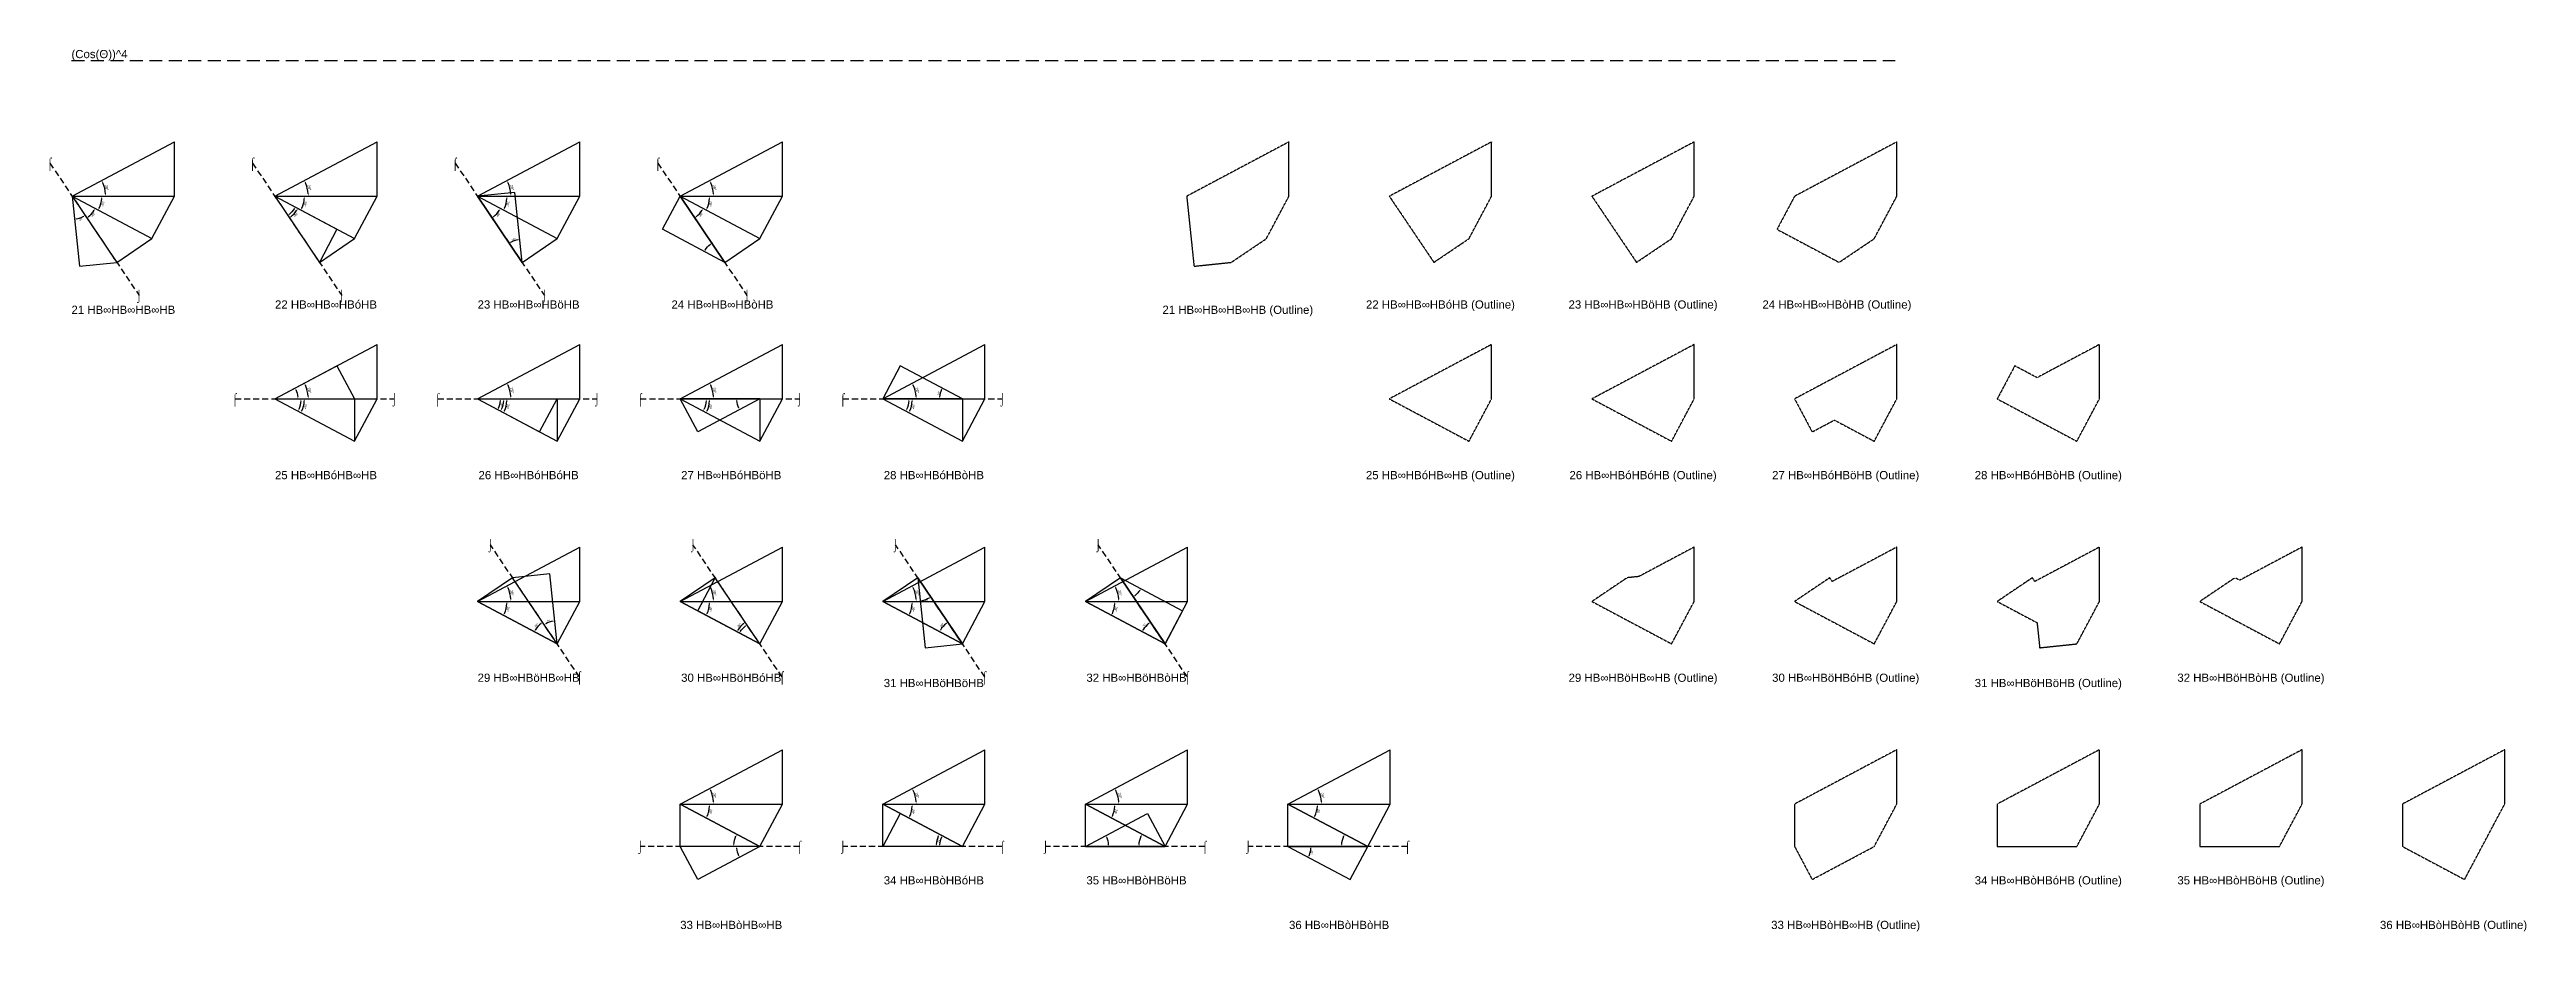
# Model space of a CAD drawing. Header units: millimetres. Extents: x 123348 to 671342, y -3335564 to 24518.
# Drawn here: x 127579 to 490997, y -358908 to -229495 of the extents above; entities that cross this region are included whole.
import ezdxf
from ezdxf.enums import TextEntityAlignment as Align

# ---------------------------------------------------------------- set-up
doc = ezdxf.new("R2010")
doc.units = ezdxf.units.MM
doc.header["$PDMODE"] = 35
doc.linetypes.add('DASHED', pattern=[19.05, 12.7, -6.35])
for name, color, linetype in [('BASE', 170, 'Continuous'), ('HYPOTENUSE', 20, 'Continuous'), ('PERPENDICULAR', 90, 'Continuous')]:
    doc.layers.add(name, color=color, linetype=linetype)
doc.styles.add('Arial', font='arial.ttf')
doc.dimstyles.new('ISO-25', dxfattribs={"dimtxt": 250, "dimasz": 100, "dimexe": 1.25, "dimexo": 0.625, "dimgap": 100, "dimtad": 1, "dimdec": 0, "dimtxsty": 'Arial', "dimcen": 2.5, "dimadec": 0, "dimazin": 0, "dimtfac": 1, "dimtdec": 0, "dimtmove": 0, "dimatfit": 3, "dimfxl": 1, "dimarcsym": 0})

msp = doc.modelspace()

# ---------------------------------------------------------------- texts
at = {"linetype": 'DASHED', "ltscale": 100, "style": 'Arial'}
msp.add_text('(Cos(Θ))^ 4', height=1200, dxfattribs=at).set_placement((130792, -231119), align=Align.BOTTOM_LEFT)
for s, p in [('⌠', (127638, -246180)), ('⌠', (157368, -246180)), ('⌠', (187098, -246180)), ('⌠', (216828, -246180)), ('⌡', (140716, -265570)), ('⌡', (170446, -265570)), ('⌡', (200176, -265570)), ('⌡', (229906, -265570)), ('21 HB∞HB∞HB∞HB', (138408, -267682)), ('22 HB∞HB∞HBóHB', (168138, -266907)), ('23 HB∞HB∞HBöHB', (197868, -266907)), ('24 HB∞HB∞HBòHB', (226309, -266907)), ('21 HB∞HB∞HB∞HB (Outline)', (301923, -267682)), ('22 HB∞HB∞HBóHB (Outline)', (331652, -266907)), ('23 HB∞HB∞HBöHB (Outline)', (361382, -266907)), ('24 HB∞HB∞HBòHB (Outline)', (389824, -266907)), ('⌠', (154791, -280757)), ('⌡', (178179, -280757)), ('⌠', (184521, -280757)), ('⌡', (207909, -280757)), ('⌠', (214251, -280757)), ('⌡', (237639, -280757)), ('⌠', (243981, -280757)), ('⌡', (267368, -280757)), ('25 HB∞HBóHB∞HB', (168138, -291943)), ('26 HB∞HBóHBóHB', (197868, -291943)), ('27 HB∞HBóHBöHB', (227598, -291943)), ('28 HB∞HBóHBòHB', (257328, -291943)), ('25 HB∞HBóHB∞HB (Outline)', (331652, -291943)), ('26 HB∞HBóHBóHB (Outline)', (361382, -291943)), ('27 HB∞HBóHBöHB (Outline)', (391112, -291943)), ('28 HB∞HBóHBòHB (Outline)', (420842, -291943)), ('⌡', (192253, -302163)), ('⌡', (221983, -302163)), ('⌡', (251713, -302163)), ('⌡', (281443, -302163)), ('29 HB∞HBöHB∞HB', (197868, -321673)), ('⌠', (205331, -321553)), ('30 HB∞HBöHBóHB', (227598, -321673)), ('⌠', (235061, -321553)), ('31 HB∞HBöHBöHB', (257328, -322448)), ('⌠', (264791, -321553)), ('32 HB∞HBöHBòHB', (287058, -321673)), ('⌠', (294521, -321553)), ('29 HB∞HBöHB∞HB (Outline)', (361382, -321673)), ('30 HB∞HBöHBóHB (Outline)', (391112, -321673)), ('31 HB∞HBöHBöHB (Outline)', (420842, -322448)), ('32 HB∞HBöHBòHB (Outline)', (450572, -321673)), ('⌡', (214251, -346435)), ('⌠', (237639, -346435)), ('⌡', (243981, -346435)), ('⌠', (267368, -346435)), ('⌡', (273711, -346435)), ('⌠', (297098, -346435)), ('⌡', (303441, -346435)), ('⌠', (326828, -346435)), ('34 HB∞HBòHBóHB', (257328, -351403)), ('35 HB∞HBòHBöHB', (287058, -351403)), ('34 HB∞HBòHBóHB (Outline)', (420842, -351403)), ('35 HB∞HBòHBöHB (Outline)', (450572, -351403)), ('33 HB∞HBòHB∞HB', (227598, -357947)), ('36 HB∞HBòHBòHB', (316787, -357947)), ('33 HB∞HBòHB∞HB (Outline)', (391112, -357947)), ('36 HB∞HBòHBòHB (Outline)', (480302, -357947))]:
    msp.add_text(s, height=1200, dxfattribs=at).set_placement(p, align=Align.MIDDLE_CENTER)

# ---------------------------------------------------------------- blocks, each defined once
blk = doc.blocks.new('*D2')
at = {"color": 0, "lineweight": -2, "ltscale": 100, "transparency": 16777216}
blk.add_arc((0, 0), 4906, 4.08845, 23.91155, dxfattribs=at)
at = {"color": 0, "ltscale": 100, "transparency": 16777216}
for points in [[(4432, 1963), (4537, 2014), (4332, 2303)], [(4952, 352), (4835, 348), (4906, 0)]]:
    blk.add_solid(points, dxfattribs=at)
at = {"layer": 'Defpoints', "color": 0, "ltscale": 100, "transparency": 16777216}
for p in [(15000, 7976), (0, 0), (0, 0), (4841, 796), (15000, 0)]:
    blk.add_point(p, dxfattribs=at)
at = {"color": 0, "ltscale": 100, "transparency": 16777216, "insert": (5055, 1260), "char_height": 400, "attachment_point": 5, "rotation": 284, "style": 'Arial'}
blk.add_mtext('28°', dxfattribs=at)
blk = doc.blocks.new('GTN')
at = {"layer": 'BASE'}
blk.add_line((0, 0), (15000, 0), dxfattribs=at)
at = {"layer": 'HYPOTENUSE'}
blk.add_line((0, 0), (15000, 7975.6), dxfattribs=at)
at = {"layer": 'PERPENDICULAR'}
blk.add_line((15000, 0), (15000, 7975.6), dxfattribs=at)
at = {"color": 4, "ltscale": 100}
dim = blk.add_angular_dim_2l(base=(4841, 795.6), line1=((0, 0), (15000, 0)), line2=((0, 0), (15000, 7975.6)), dimstyle='ISO-25', override={"dimtxt": 400, "dimasz": 350, "dimgap": 100}, dxfattribs=at)
dim.commit()
dim.dimension.update_dxf_attribs({"geometry": '*D2', "text_midpoint": (5055.4, 1260.5)})

# ---------------------------------------------------------------- linework, layer by layer
at = {"linetype": 'DASHED', "ltscale": 150}
msp.add_line((130792, -231119), (398362, -231119), dxfattribs=at)
at = {"linetype": 'DASHED', "ltscale": 70}
for p, q in [((127638, -246180), (140716, -265570)), ((157368, -246180), (170446, -265570)), ((187098, -246180), (200176, -265570)), ((216828, -246180), (229906, -265570)), ((154791, -280757), (178179, -280757)), ((184521, -280757), (207909, -280757)), ((214251, -280757), (237639, -280757)), ((243981, -280757), (267368, -280757)), ((205331, -321553), (192253, -302163)), ((235061, -321553), (221983, -302163)), ((264791, -321553), (251713, -302163)), ((294521, -321553), (281443, -302163)), ((237639, -346435), (214251, -346435)), ((267368, -346435), (243981, -346435)), ((297098, -346435), (273711, -346435)), ((326828, -346435), (303441, -346435))]:
    msp.add_line(p, q, dxfattribs=at)
at = {"linetype": 'DASHED'}
for points in [[(309423, -243052), (294423, -251028), (295502, -261296), (300962, -260722), (306116, -257245), (309423, -251028)], [(330692, -260722), (335846, -257245), (339152, -251028), (339152, -243052), (324152, -251028)], [(360422, -260722), (365576, -257245), (368882, -251028), (368882, -243052), (353882, -251028)], [(398612, -243052), (383612, -251028), (381035, -255875), (390152, -260722), (395306, -257245), (398612, -251028)], [(339152, -272782), (324152, -280757), (335846, -286975), (339152, -280757)], [(353882, -280757), (365576, -286975), (368882, -280757), (368882, -272782)], [(386190, -285605), (389459, -283866), (395306, -286975), (398612, -280757), (398612, -272782), (383612, -280757)], [(413342, -280757), (425036, -286975), (428342, -280757), (428342, -272782), (419189, -277649), (415920, -275910)], [(360763, -306829), (359037, -307010), (353882, -310487), (365576, -316705), (368882, -310487), (368882, -302512)], [(388767, -307010), (383612, -310487), (395306, -316705), (398612, -310487), (398612, -302512), (389133, -307552)], [(418497, -307010), (413342, -310487), (419189, -313596), (419576, -317279), (425036, -316705), (428342, -310487), (428342, -302512), (418863, -307552)], [(454766, -316705), (458072, -310487), (458072, -302512), (448919, -307379), (448227, -307010), (443072, -310487)], [(398612, -332242), (383612, -340217), (383612, -346435), (386190, -351283), (395306, -346435), (398612, -340217)], [(413342, -346435), (425036, -346435), (428342, -340217), (428342, -332242), (413342, -340217)], [(443072, -346435), (454766, -346435), (458072, -340217), (458072, -332242), (443072, -340217)], [(487802, -332242), (472802, -340217), (472802, -346435), (481919, -351283), (487802, -340217)]]:
    msp.add_lwpolyline(points, close=True, dxfattribs=at)

# ---------------------------------------------------------------- block references
for p in [(130908, -251028), (160638, -251028), (190368, -251028), (220098, -251028), (160638, -280757), (190368, -280757), (220098, -280757), (249828, -280757), (190368, -310487), (220098, -310487), (249828, -310487), (279558, -310487), (220098, -340217), (249828, -340217), (279558, -340217), (309287, -340217)]:
    msp.add_blockref('GTN', p, dxfattribs=at)
at = {"linetype": 'DASHED', "ltscale": 100}
for p, xscale, yscale, zscale, rotation in [((130908, -251028), 0.882947592858927, 0.882947592858927, 0.882947592858927, 331.9999999999999), ((160638, -251028), 0.882947592858927, 0.882947592858927, 0.882947592858927, 331.9999999999999), ((190368, -251028), 0.882947592858927, 0.882947592858927, 0.882947592858927, 331.9999999999999), ((220098, -251028), 0.882947592858927, 0.882947592858927, 0.882947592858927, 331.9999999999999), ((130908, -251028), 0.779596451735373, 0.779596451735373, 0.779596451735373, 303.9999999999999), ((130908, -251028), 0.688342810461109, 0.688342810461109, 0.688342810461109, 275.9999999999998), ((160638, -251028), 0.779596451735373, 0.779596451735373, 0.779596451735373, 303.9999999999999), ((190368, -251028), 0.779596451735373, 0.779596451735373, 0.779596451735373, 303.9999999999999), ((196907, -260722), 0.68834281046111, 0.68834281046111, 0.68834281046111, 95.99999999999986), ((220098, -251028), 0.779596451735373, 0.779596451735373, 0.779596451735373, 303.9999999999999), ((160638, -251028), -0.6883428104611102, 0.6883428104611101, 0.6883428104611101, 151.9999999999999), ((226637, -260722), -0.68834281046111, 0.6883428104611099, 0.68834281046111, 331.9999999999999), ((160638, -280757), 0.882947592858927, 0.882947592858927, 0.882947592858927, 331.9999999999999), ((160638, -280757), -0.688342810461111, 0.688342810461111, 0.688342810461111, 208), ((190368, -280757), 0.882947592858927, 0.882947592858927, 0.882947592858927, 331.9999999999999), ((190368, -280757), 0.688342810461111, 0.688342810461111, 0.688342810461111, 332.0000000000001), ((220098, -280757), 0.882947592858927, 0.882947592858927, 0.882947592858927, 331.9999999999999), ((231792, -280757), -0.6883428104611109, 0.6883428104611109, 0.6883428104611109, 27.99999999999998), ((249828, -280757), 0.882947592858927, 0.882947592858927, 0.882947592858927, 331.9999999999999), ((261522, -280757), 0.6883428104611109, 0.6883428104611109, 0.6883428104611109, 152), ((160638, -280757), -0.779596451735375, 0.7795964517353748, 0.779596451735375, 180), ((190368, -280757), -0.779596451735375, 0.7795964517353748, 0.779596451735375, 180), ((220098, -280757), -0.779596451735375, 0.7795964517353748, 0.779596451735375, 180), ((249828, -280757), -0.779596451735375, 0.7795964517353748, 0.779596451735375, 180), ((190368, -310487), 0.882947592858927, 0.882947592858927, 0.882947592858927, 331.9999999999999), ((220098, -310487), 0.882947592858927, 0.882947592858927, 0.882947592858927, 331.9999999999999), ((249828, -310487), 0.882947592858927, 0.882947592858927, 0.882947592858927, 331.9999999999999), ((279558, -310487), 0.882947592858927, 0.882947592858927, 0.882947592858927, 331.9999999999999), ((202062, -316705), 0.779596451735375, 0.779596451735375, 0.779596451735375, 123.9999999999999), ((202062, -316705), 0.68834281046111, 0.68834281046111, 0.68834281046111, 95.99999999999986), ((231792, -316705), 0.779596451735375, 0.779596451735375, 0.779596451735375, 123.9999999999999), ((231792, -316705), -0.68834281046111, 0.6883428104611099, 0.68834281046111, 331.9999999999999), ((261522, -316705), 0.779596451735375, 0.779596451735375, 0.779596451735375, 123.9999999999999), ((254982, -307010), 0.6883428104611101, 0.6883428104611101, 0.6883428104611101, 275.9999999999999), ((291251, -316705), 0.779596451735375, 0.779596451735375, 0.779596451735375, 123.9999999999999), ((284712, -307010), -0.6883428104611111, 0.688342810461111, 0.688342810461111, 152.0000000000001), ((220098, -340217), 0.882947592858927, 0.882947592858927, 0.882947592858927, 331.9999999999999), ((249828, -340217), 0.882947592858927, 0.882947592858927, 0.882947592858927, 331.9999999999999), ((279558, -340217), 0.882947592858927, 0.882947592858927, 0.882947592858927, 331.9999999999999), ((309287, -340217), 0.882947592858927, 0.882947592858927, 0.882947592858927, 331.9999999999999), ((231792, -346435), -0.6883428104611109, 0.6883428104611109, 0.6883428104611109, 27.99999999999998), ((261522, -346435), 0.6883428104611109, 0.6883428104611109, 0.6883428104611109, 152), ((279558, -346435), -0.688342810461111, 0.688342810461111, 0.688342810461111, 208), ((309287, -346435), 0.688342810461111, 0.688342810461111, 0.688342810461111, 332.0000000000001)]:
    msp.add_blockref('GTN', p, dxfattribs=dict(at, xscale=xscale, yscale=yscale, zscale=zscale, rotation=rotation))
at = {"linetype": 'DASHED', "ltscale": 100, "xscale": -0.779596451735375, "yscale": 0.7795964517353748, "zscale": 0.779596451735375}
for p in [(231792, -346435), (261522, -346435), (291251, -346435), (320981, -346435)]:
    msp.add_blockref('GTN', p, dxfattribs=at)

msp.set_redraw_order([(e.dxf.handle, doc.entitydb.next_handle()) for e in msp.query("TEXT MTEXT ATTDEF DIMENSION ARC_DIMENSION")])  # texts and dimensions are drawn at this point

doc.saveas('drawing.dxf')
